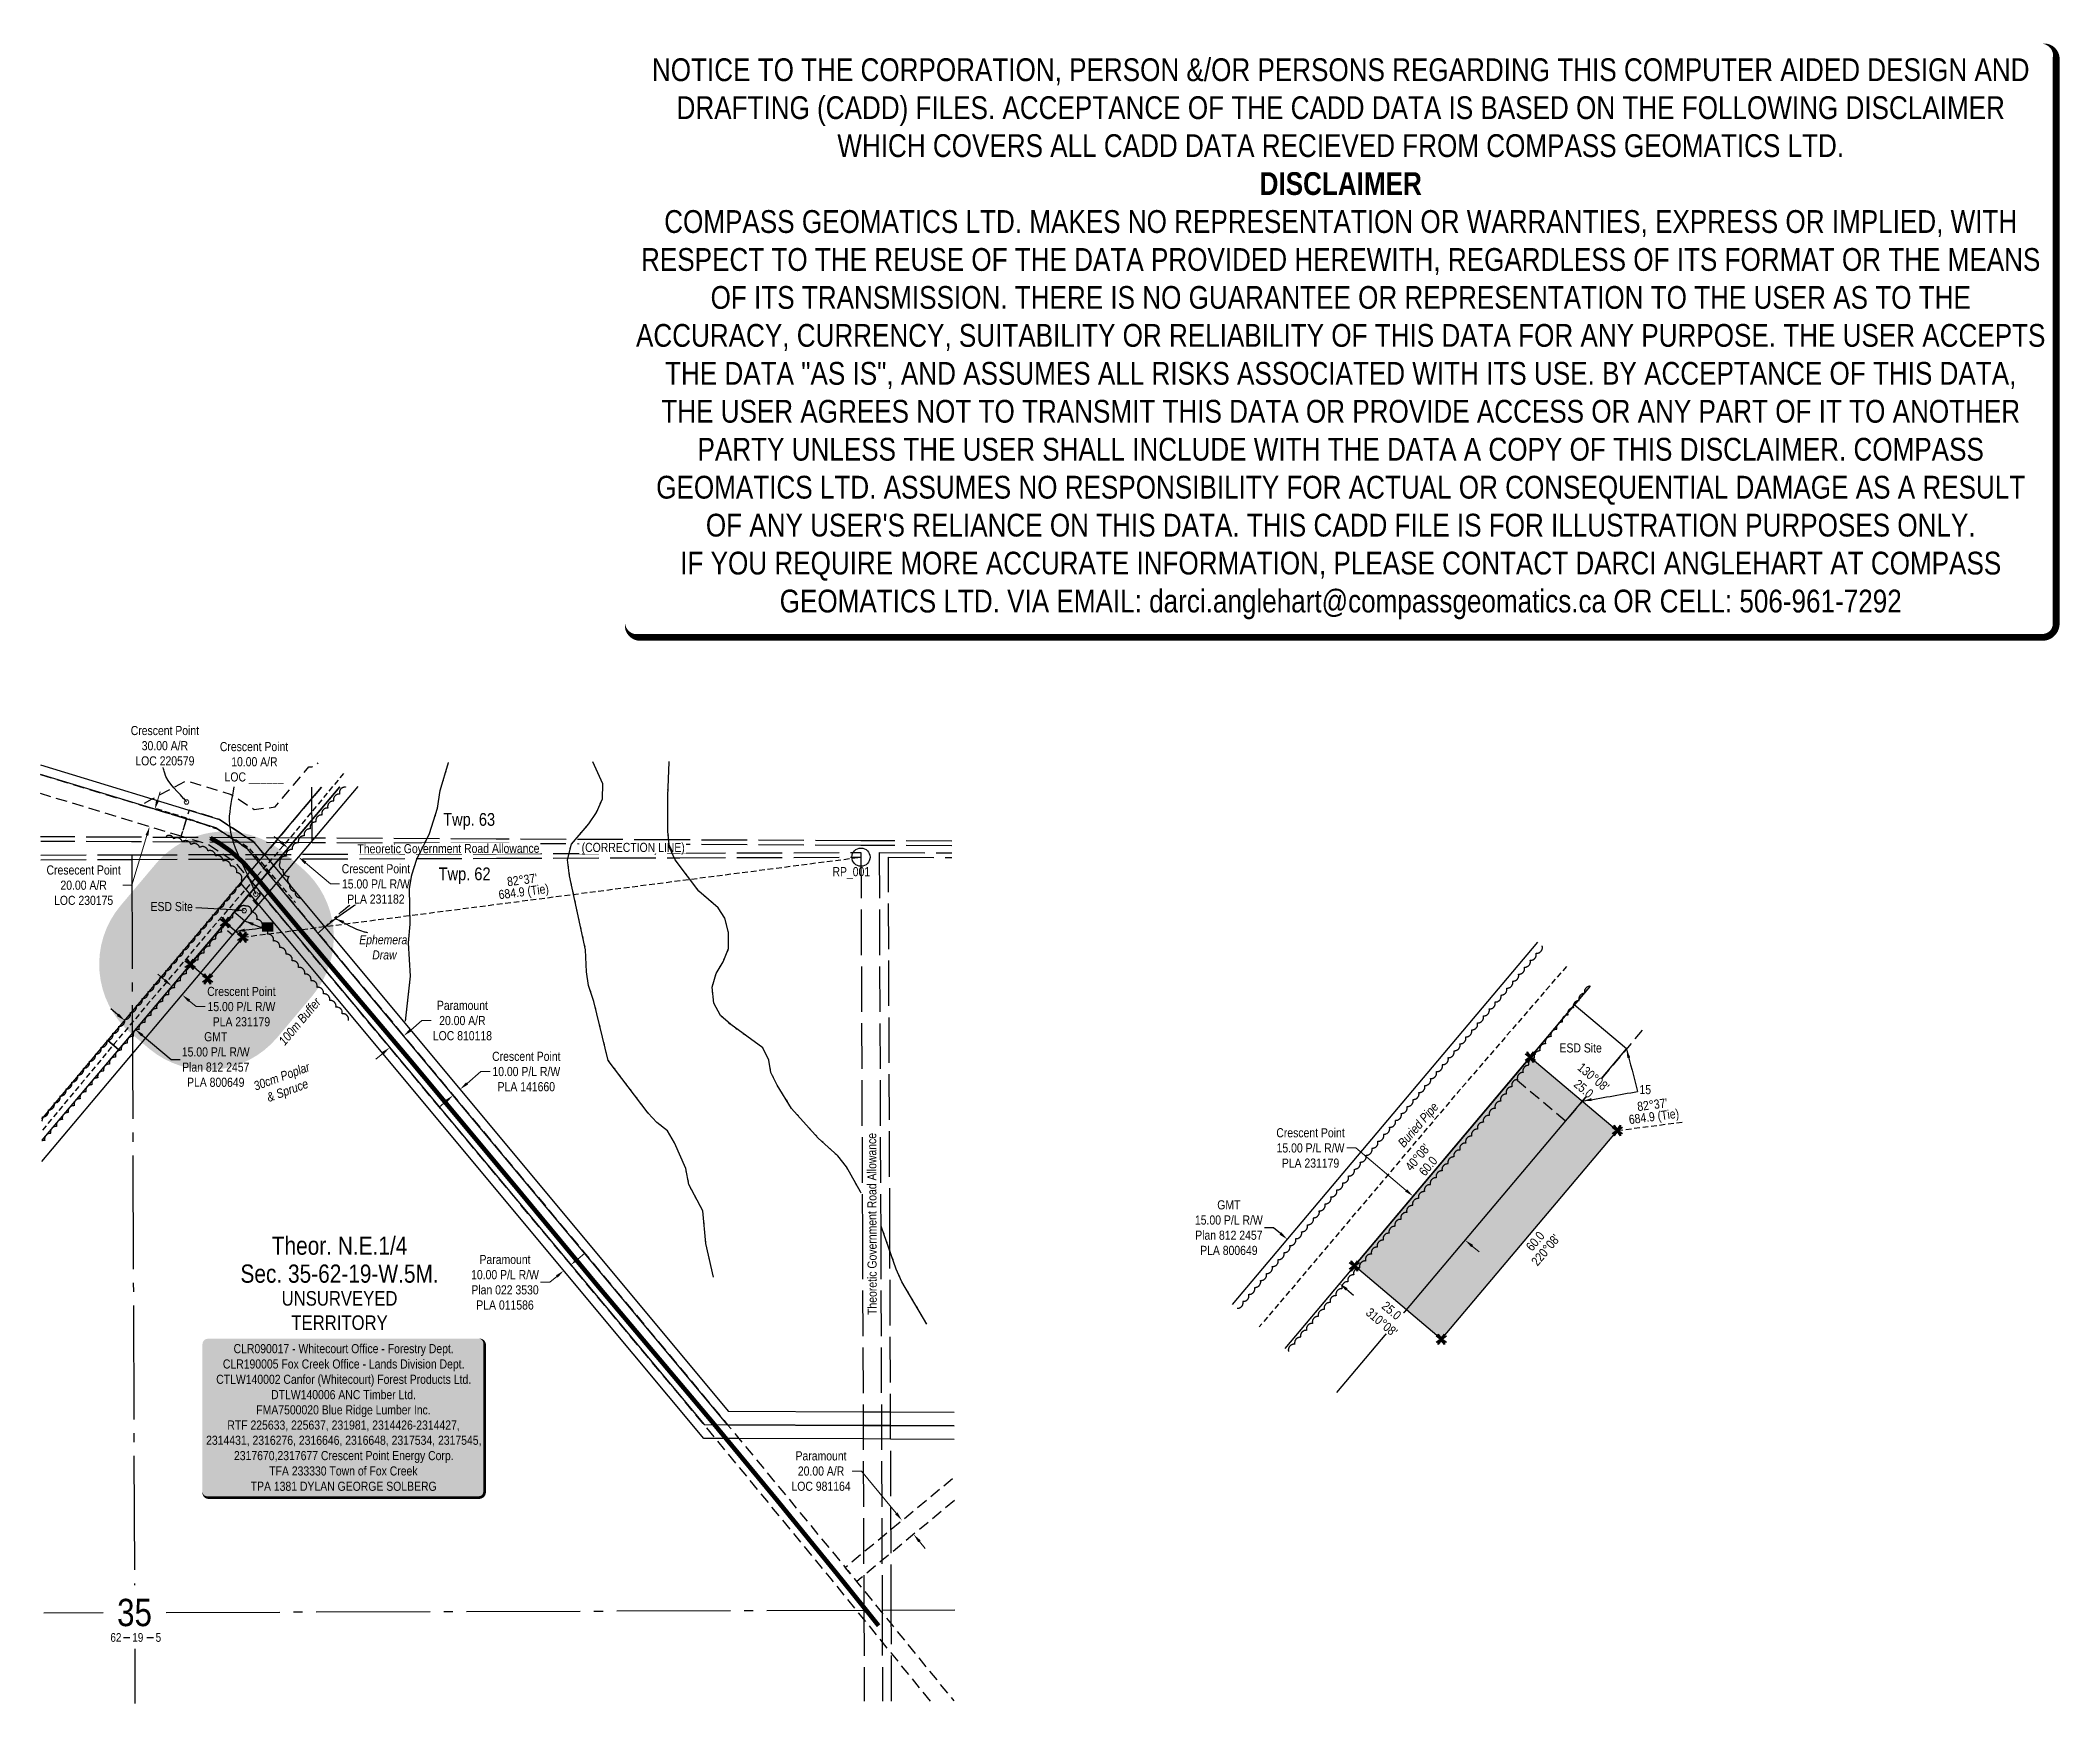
# Model space of a CAD drawing. Extents: x 516843 to 519061, y 6028713 to 6030539.
import ezdxf
from ezdxf.enums import TextEntityAlignment as Align

# ---------------------------------------------------------------- set-up
doc = ezdxf.new("R2010")
doc.units = 0
doc.header["$LTSCALE"] = 5
doc.header["$PDSIZE"] = 0.5
for name, pattern in [('0', [1, 1, 0]), ('foc-ACCESSROAD', [3.75, 2.5, -1.25]), ('foc-QUARTERLINE', [33, 25, -3, 2, -3]), ('foc-TIELINE', [1.875, 1.25, -0.625]), ('foc-TOPO-ephemeral', [6.25, 3.125, -0.625, 0.625, -0.625, 0.625, -0.625]), ('foc-UNSURVEYED', [12.5, 10, -2.5]), ('foc-WHEELTRACKS', [2, 0.4, -1.6]), ('UG_PIPE', [1.875, 1.25, -0.625])]:
    doc.linetypes.add(name, pattern=pattern)
doc.layers.get('Defpoints').update_dxf_attribs({"color": 9})
for name, color, linetype in [('10', 1, 'Continuous'), ('35', 37, 'Continuous'), ('9', 3, 'Continuous'), ('AS-PIPE-UG', 44, 'UG_PIPE'), ('AS-PIPE-UG-T', 44, 'Continuous'), ('AS-ROADS', 254, 'Continuous'), ('C-AR', 13, 'foc-ACCESSROAD'), ('C-RW', 13, 'Continuous'), ('C-SYMBOL', 7, 'Continuous'), ('C-WS', 13, 'foc-ACCESSROAD'), ('D-TXT', 6, 'Continuous'), ('F-AR', 190, 'foc-ACCESSROAD'), ('F-RW', 190, 'Continuous'), ('F-WS-S', 190, 'Continuous'), ('L-BD', 7, 'Continuous'), ('L-MON', 1, 'Continuous'), ('L-ROAD-T', 7, 'Continuous'), ('L-SECLBL', 7, 'Continuous'), ('L-SECQ', 8, 'foc-QUARTERLINE'), ('L-TIE', 7, 'foc-TIELINE'), ('L-TIE-T', 7, 'Continuous'), ('L-UNS-T', 3, 'Continuous'), ('L-USEC', 7, 'foc-UNSURVEYED'), ('P-BUFFER-H 30m', 51, 'Continuous'), ('P-BUFFER-T', 40, 'Continuous'), ('P-PROPOSED', 10, 'Continuous'), ('P-PROPOSED-H', 21, 'Continuous'), ('T-BUSH', 110, '0'), ('T-BUSH-T', 110, 'Continuous'), ('T-DRAW', 143, 'foc-TOPO-ephemeral'), ('T-WATER-P3', 160, 'foc-WHEELTRACKS'), ('WETLAND-T', 146, 'Continuous')]:
    doc.layers.add(name, color=color, linetype=linetype)
for name, color, linetype, lineweight in [('C-RW-T', 13, 'Continuous', 9), ('C-WS-T', 13, 'Continuous', 9), ('F-AR-T', 190, 'Continuous', 9), ('F-RW-T', 190, 'Continuous', 9), ('F-WS-T', 190, 'Continuous', 9), ('T-TIE-T', 201, 'Continuous', 18)]:
    doc.layers.add(name, color=color, linetype=linetype, lineweight=lineweight)
doc.layers.add('DISCLAIMER', color=7, linetype='Continuous', plot=False)
doc.layers.add('P-75m DRAINAGE AREA', color=7, linetype='Continuous', true_color=0xf1f8f1)
doc.styles.add('175L', font='ARIALN.TTF', dxfattribs={"height": 20})
doc.styles.add('80', font='ARIALN.TTF', dxfattribs={"height": 10})
doc.styles.add('80CG', font='ARIALN.TTF', dxfattribs={"height": 10})
doc.styles.add('80L', font='ARIALN.TTF', dxfattribs={"height": 10})
doc.styles.add('foc-LtypeFont', font='ARIALN.TTF', dxfattribs={"height": 7.35})
doc.styles.add('SIMPLEX', font='ARIALN.TTF')
doc.linetypes.add('foc-TOPO-flowdirection-NOLINE', pattern='A,0,[">",foc-LtypeFont,S=0.3,R=0,X=0,Y=-0.945],-20,[">",foc-LtypeFont,S=0.3,R=0,X=0,Y=-0.945],0', length=20)
doc.dimstyles.new('Compass 5 000', dxfattribs={"dimscale": 5, "dimtxt": 9, "dimasz": 2, "dimexe": 0.2, "dimexo": 0.0625, "dimgap": 0.5, "dimtad": 0, "dimtih": 1, "dimtoh": 1, "dimzin": 0, "dimdsep": 46, "dimtxsty": '80CG', "dimcen": 0.1, "dimse1": 1, "dimse2": 1, "dimclrd": 256, "dimclrt": 256, "dimaunit": 1, "dimadec": 4, "dimazin": 0, "dimtfac": 0.06, "dimtofl": 0, "dimtmove": 0, "dimatfit": 1, "dimfxl": 0.2, "dimtolj": 1, "dimtzin": 0, "dimlwd": -1, "dimarcsym": 0})

msp = doc.modelspace()

# ---------------------------------------------------------------- texts
at = {"layer": '35', "color": 3, "style": '80'}
msp.add_attdef('RP_001', (517713.029, 6029621.468), 'RP', height=10, dxfattribs=at)
at = {"layer": 'AS-PIPE-UG-T', "insert": (518333.108, 6029329.372), "char_height": 9.99473, "attachment_point": 1, "rotation": 49.174117, "style": '80L'}
msp.add_mtext_dynamic_manual_height_columns('{\\fArial Narrow|b0|i1|c0|p34;Buried Pipe}', width=60.28186, gutter_width=50, heights=[0], dxfattribs=at)
at = {"layer": 'C-RW-T', "insert": (516979.855, 6029764.683), "char_height": 9.98948, "attachment_point": 5, "style": '80CG'}
msp.add_mtext('\\A1;Crescent Point\\P30.00 A/R\\PLOC 220579', dxfattribs=at)
at = {"layer": 'C-SYMBOL', "color": 3, "style": '175L'}
for s, p in [('Theor. N.E.1/4', (517171.7, 6029199.802)), ('Sec. 35-62-19-W.5M.', (517171.7, 6029169.04))]:
    msp.add_text(s, height=20, dxfattribs=at).set_placement(p, align=Align.BOTTOM_CENTER)
at = {"layer": 'C-WS-T', "attachment_point": 1, "style": '80L'}
for s, width, insert, char_height in [('\\pi0.36205;Crescent Point\\P\\pi12.828;10.00 A/R\\P\\pi5.5135;LOC ______', 75.16821, (517039.887, 6029768.746), 9.98948), ('ESD Site', 46.0755, (516964.114, 6029593.127), 9.9947), ('ESD Site', 46.0755, (518511.56, 6029437.873), 9.9947)]:
    msp.add_mtext_dynamic_manual_height_columns(s, width=width, gutter_width=50, heights=[0], dxfattribs=dict(at, insert=insert, char_height=char_height))
at = {"layer": 'D-TXT', "insert": (517285.479, 6029690.778), "char_height": 14, "attachment_point": 1, "style": '80L'}
msp.add_mtext_dynamic_manual_height_columns('Twp. 63', width=101.39539, gutter_width=47.5, heights=[0], dxfattribs=at)
at = {"layer": 'D-TXT', "color": 3, "char_height": 14, "attachment_point": 1, "style": '80L'}
for s, insert in [('Twp. 63', (517285.479, 6029690.778)), ('Twp. 62', (517280.485, 6029631.01)), ('Twp. 62', (517280.485, 6029631.01))]:
    msp.add_mtext_dynamic_manual_height_columns(s, width=101.39539, gutter_width=47.5, heights=[0], dxfattribs=dict(at, insert=insert))
at = {"layer": 'L-BD', "style": '80L'}
for s, p in [("40°08'", (518355.796, 6029312.799)), ('60.0', (518367.258, 6029303.135)), ('60.0', (518484.854, 6029220.682)), ("220°08'", (518496.317, 6029211.019))]:
    msp.add_text(s, height=9.9947, rotation=49.8683, dxfattribs=at).set_placement(p, align=Align.MIDDLE)
at = {"layer": 'L-ROAD-T', "style": '80L'}
msp.add_text('Theoretic Government Road Allowance', height=9.99474, rotation=90.181528, dxfattribs=at).set_placement((517756.425, 6029239.586), align=Align.MIDDLE_CENTER)
at = {"layer": 'L-TIE-T', "style": '80L'}
for s, height, p in [("82°37'", 9.9947, (517372.223, 6029617.438)), ("82°37'", 9.9947, (518613.52, 6029370.548)), ('684.9 (Tie)', 9.99473, (518615.348, 6029356.424))]:
    msp.add_text(s, height=height, rotation=7.3749, dxfattribs=at).set_placement(p, align=Align.MIDDLE)
at = {"layer": 'L-UNS-T', "insert": (517171.65, 6029144.436), "char_height": 15.99159, "attachment_point": 5, "style": '80L'}
msp.add_mtext_dynamic_manual_height_columns('UNSURVEYED TERRITORY', width=126.34762, gutter_width=47.475, heights=[0], dxfattribs=at)

# ---------------------------------------------------------------- blocks, each defined once
blk = doc.blocks.new('L-SECLBL')
at = {"layer": '9', "color": 7}
for p, q in [((-5.1, -27.8), (-12.3, -27.8)), ((20.7, -27.8), (13.5, -27.8))]:
    blk.add_line(p, q, dxfattribs=at)
at = {"layer": '10', "color": 2, "style": 'SIMPLEX'}
blk.add_attdef('SEC', text='', height=30, dxfattribs=at).set_placement((0, 0), align=Align.MIDDLE)
at = {"layer": '10', "color": 5, "style": '80L'}
blk.add_attdef('TWP', text='', height=9.5, dxfattribs=at).set_placement((-14.4, -27.4), align=Align.MIDDLE_RIGHT)
blk.add_attdef('RGE', text='', height=9.5, dxfattribs=at).set_placement((3.6, -27.4), align=Align.MIDDLE_CENTER)
blk.add_attdef('MER', text='', height=9.5, dxfattribs=at).set_placement((23.2, -27.4), align=Align.MIDDLE_LEFT)
blk = doc.blocks.new('*U430')
h = blk.add_hatch(color=255)
edge = h.paths.add_edge_path()
edge.add_line((-149, -88), (149, -88))
edge.add_arc((149, -82), 6, 270, 360)
edge.add_line((155, -82), (155, 80.5))
edge.add_arc((149, 80.5), 6, 0, 90)
edge.add_line((149, 86.5), (-149, 86.5))
edge.add_arc((-149, 80.5), 6, 90, 180)
edge.add_line((-155, 80.5), (-155, -82))
edge.add_arc((-149, -82), 6, 180, 270)
at = {"color": 44, "flags": 128}
blk.add_lwpolyline([(-149, -88, 3, 3, 0), (149, -88, 3, 3, 0.414214), (155, -82, 3, 3, 0), (155, 80.5, 3, 0, 0.414214), (149, 86.5, 0, 0, 0), (-149, 86.5, 0, 0, 0.414214), (-155, 80.5, 0, 0, 0), (-155, -82, 0, 3, 0.414214)], format="xyseb", close=True, dxfattribs=at)
at = {"color": 44, "style": '80'}
blk.add_attdef('ENTER_TEXT_001', (-36, -5), '', height=10, dxfattribs=at)
blk = doc.blocks.new('*D436')
at = {"layer": 'C-RW-T', "transparency": 16777216}
for p, q in [((517311.7, 6029393.9), (517327, 6029406.9)), ((517327, 6029406.9), (517337, 6029406.9)), ((517288.8, 6029374.4), (517281.1, 6029367.9))]:
    blk.add_line(p, q, dxfattribs=at)
for points in [[(517310.6, 6029395.1), (517312.7, 6029392.6), (517304, 6029387.4)], [(517287.7, 6029375.6), (517289.8, 6029373.1), (517296.4, 6029380.8)]]:
    blk.add_solid(points, dxfattribs=at)
at = {"layer": 'Defpoints', "color": 0, "transparency": 16777216}
for p in [(517304, 6029387.4), (517565.3, 6029080.3), (517557.6, 6029073.8)]:
    blk.add_point(p, dxfattribs=at)
at = {"layer": 'C-RW-T', "transparency": 16777216, "insert": (517376.8, 6029406.9), "char_height": 10, "attachment_point": 5, "style": '80CG'}
blk.add_mtext('\\A1;Crescent Point\\P10.00 P/L R/W^JPLA 141660', dxfattribs=at)
blk = doc.blocks.new('*D438')
at = {"layer": 'C-RW-T', "transparency": 16777216}
for p, q in [((517107.5, 6029658.7), (517099.8, 6029665.2)), ((517134.2, 6029636.2), (517161.8, 6029612.9)), ((517161.8, 6029612.9), (517171.8, 6029612.9))]:
    blk.add_line(p, q, dxfattribs=at)
for points in [[(517108.6, 6029660), (517106.4, 6029657.4), (517115.1, 6029652.3)], [(517135.3, 6029637.4), (517133.2, 6029634.9), (517126.6, 6029642.6)]]:
    blk.add_solid(points, dxfattribs=at)
at = {"layer": 'Defpoints', "color": 0, "transparency": 16777216}
for p in [(517115.6, 6029652.8), (517126.6, 6029642.6), (517127, 6029643.1)]:
    blk.add_point(p, dxfattribs=at)
at = {"layer": 'C-RW-T', "transparency": 16777216, "insert": (517211.6, 6029612.9), "char_height": 10, "attachment_point": 5, "style": '80CG', "bg_fill": 3, "box_fill_scale": 1.1, "bg_fill_color": 256, "bg_fill_true_color": 13158600, "bg_fill_transparency": 0}
blk.add_mtext('\\A1;Crescent Point\\P15.00 P/L R/W\\PPLA 231182', dxfattribs=at)
blk = doc.blocks.new('*D447')
at = {"layer": 'C-WS-T', "transparency": 16777216}
for p, q in [((516971.7, 6029704.5), (516974.6, 6029714.1)), ((516960.1, 6029666.2), (516943.5, 6029611.5)), ((516943.5, 6029611.5), (516933.5, 6029611.5))]:
    blk.add_line(p, q, dxfattribs=at)
for points in [[(516970.1, 6029705), (516973.3, 6029704), (516968.8, 6029694.9)], [(516958.5, 6029666.7), (516961.7, 6029665.8), (516963, 6029675.8)]]:
    blk.add_solid(points, dxfattribs=at)
at = {"layer": 'Defpoints', "color": 0, "transparency": 16777216}
for p in [(516873.3, 6029723.9), (516867.5, 6029704.8), (516963, 6029675.8)]:
    blk.add_point(p, dxfattribs=at)
at = {"layer": 'C-WS-T', "transparency": 16777216, "insert": (516890.6, 6029611.5), "char_height": 10, "attachment_point": 5, "style": '80CG'}
blk.add_mtext('\\A1;Cresecent Point\\P20.00 A/R\\PLOC 230175', dxfattribs=at)
blk = doc.blocks.new('*D449')
at = {"layer": 'Defpoints', "color": 0, "transparency": 16777216}
for p in [(517777.2, 6028904), (517789.4, 6028914.1), (517789.9, 6028888.6)]:
    blk.add_point(p, dxfattribs=at)
at = {"layer": 'F-AR-T', "transparency": 16777216}
for p, q in [((517744.8, 6028968.2), (517734.8, 6028968.2)), ((517783.1, 6028921.9), (517744.8, 6028968.2)), ((517808.6, 6028891), (517815, 6028883.3))]:
    blk.add_line(p, q, dxfattribs=at)
for points in [[(517784.4, 6028922.9), (517781.8, 6028920.8), (517789.4, 6028914.1)], [(517809.9, 6028892.1), (517807.3, 6028890), (517802.2, 6028898.7)]]:
    blk.add_solid(points, dxfattribs=at)
at = {"layer": 'F-AR-T', "transparency": 16777216, "insert": (517700.5, 6028968.2), "char_height": 10, "attachment_point": 5, "style": '80CG', "bg_fill": 3, "box_fill_scale": 1.1, "bg_fill_color": 256, "bg_fill_true_color": 13158600, "bg_fill_transparency": 0}
blk.add_mtext('\\A1;Paramount\\P20.00 A/R\\PLOC 981164', dxfattribs=at)
blk = doc.blocks.new('*D512')
at = {"layer": 'Defpoints', "color": 0, "transparency": 16777216}
for p in [(517417.9, 6029188.3), (517534, 6029048.9), (517541.8, 6029055.3)]:
    blk.add_point(p, dxfattribs=at)
at = {"layer": 'F-RW-T', "transparency": 16777216}
for p, q in [((517433.4, 6029201.1), (517441, 6029207.5)), ((517402.5, 6029175.5), (517392.5, 6029175.5)), ((517410.2, 6029181.9), (517402.5, 6029175.5))]:
    blk.add_line(p, q, dxfattribs=at)
for points in [[(517432.3, 6029202.4), (517434.4, 6029199.9), (517425.7, 6029194.7)], [(517409.2, 6029183.1), (517411.3, 6029180.6), (517417.9, 6029188.3)]]:
    blk.add_solid(points, dxfattribs=at)
at = {"layer": 'F-RW-T', "transparency": 16777216, "insert": (517353.4, 6029175.5), "char_height": 10, "attachment_point": 5, "style": '80CG'}
blk.add_mtext('\\A1;Paramount\\P10.00 P/L R/W^JPlan 022 3530\\PPLA 011586', dxfattribs=at)
blk = doc.blocks.new('*D639')
at = {"layer": 'Defpoints', "color": 0, "transparency": 16777216}
for p in [(517121.3, 6029591), (517106, 6029578.2), (517226.7, 6029433.3)]:
    blk.add_point(p, dxfattribs=at)
at = {"layer": 'F-WS-T', "transparency": 16777216}
for p, q in [((517249.8, 6029452.5), (517262.2, 6029462.9)), ((517262.2, 6029462.9), (517272.2, 6029462.9)), ((517219.1, 6029426.9), (517211.4, 6029420.5))]:
    blk.add_line(p, q, dxfattribs=at)
for points in [[(517218, 6029428.2), (517220.1, 6029425.6), (517226.7, 6029433.3)], [(517248.7, 6029453.8), (517250.8, 6029451.2), (517242.1, 6029446.1)]]:
    blk.add_solid(points, dxfattribs=at)
at = {"layer": 'F-WS-T', "transparency": 16777216, "insert": (517306.6, 6029462.9), "char_height": 10, "attachment_point": 5, "style": '80CG', "bg_fill": 3, "box_fill_scale": 1.1, "bg_fill_color": 256, "bg_fill_true_color": 13158600, "bg_fill_transparency": 0}
blk.add_mtext('\\A1;Paramount\\P20.00 A/R\\PLOC 810118', dxfattribs=at)
blk = doc.blocks.new('*D675')
at = {"layer": 'Defpoints', "color": 0, "transparency": 16777216}
for p in [(516956.2, 6029487), (516967.6, 6029477.3), (516947.3, 6029453.2)]:
    blk.add_point(p, dxfattribs=at)
at = {"layer": 'F-WS-S', "transparency": 16777216}
for p, q in [((516928.2, 6029469.3), (516920.6, 6029475.8)), ((516955, 6029446.8), (516986.6, 6029420.1)), ((516986.6, 6029420.1), (516996.6, 6029420.1))]:
    blk.add_line(p, q, dxfattribs=at)
for points in [[(516929.3, 6029470.6), (516927.1, 6029468), (516935.8, 6029462.9)], [(516956, 6029448), (516953.9, 6029445.5), (516947.3, 6029453.2)]]:
    blk.add_solid(points, dxfattribs=at)
at = {"layer": 'F-WS-S', "transparency": 16777216, "insert": (517035.7, 6029420.1), "char_height": 10, "attachment_point": 5, "style": '80CG'}
blk.add_mtext('\\A1;GMT\\P15.00 P/L R/W\\PPlan 812 2457\\PPLA 800649', dxfattribs=at)
blk = doc.blocks.new('*D1036')
at = {"layer": 'Defpoints', "color": 0, "transparency": 16777216}
for p in [(518270, 6029174.3), (518028.9, 6029004.5), (518086.2, 6028956.2)]:
    blk.add_point(p, dxfattribs=at)
at = {"layer": 'F-WS-S', "transparency": 16777216}
for p, q in [((518197.4, 6029235.5), (518187.4, 6029235.5)), ((518205.1, 6029229), (518197.4, 6029235.5)), ((518277.7, 6029167.8), (518285.3, 6029161.4))]:
    blk.add_line(p, q, dxfattribs=at)
for points in [[(518206.2, 6029230.3), (518204, 6029227.8), (518212.7, 6029222.6)], [(518278.8, 6029169.1), (518276.6, 6029166.5), (518270, 6029174.3)]]:
    blk.add_solid(points, dxfattribs=at)
at = {"layer": 'F-WS-S', "transparency": 16777216, "insert": (518148.4, 6029235.5), "char_height": 10, "attachment_point": 5, "style": '80CG'}
blk.add_mtext('\\A1;GMT\\P15.00 P/L R/W\\PPlan 812 2457\\PPLA 800649', dxfattribs=at)
blk = doc.blocks.new('TEMP')
h = blk.add_hatch(color=255)
h.dxf.hatch_style = 1
h.paths.add_polyline_path([(0, 0.25), (-0.67, 1.15), (-0.67, 0.67), (-1.15, 0.67), (-0.25, 0), (-1.15, -0.67), (-0.67, -0.67), (-0.67, -1.15), (0, -0.25), (0.67, -1.15), (0.67, -0.67), (1.15, -0.67), (0.25, 0), (1.15, 0.67), (0.67, 0.67), (0.67, 1.15)])
h = blk.add_hatch(color=1)
h.dxf.hatch_style = 1
h.paths.add_polyline_path([(0, 0.08), (-0.57, 0.85), (-0.57, 0.57), (-0.85, 0.57), (-0.08, 0), (-0.85, -0.57), (-0.57, -0.57), (-0.57, -0.85), (0, -0.08), (0.57, -0.85), (0.57, -0.57), (0.85, -0.57), (0.08, 0), (0.85, 0.57), (0.57, 0.57), (0.57, 0.85)])
at = {"color": 1}
for p, q in [((-0.08, 0), (0.08, 0)), ((0, 0.08), (0, -0.08))]:
    blk.add_line(p, q, dxfattribs=at)
at = {"color": 255, "flags": 128}
blk.add_lwpolyline([(-0.25, 0), (-1.15, 0.67), (-0.67, 0.67), (-0.67, 1.15), (0, 0.25), (0.67, 1.15), (0.67, 0.67), (1.15, 0.67), (0.25, 0), (1.15, -0.67), (0.67, -0.67), (0.67, -1.15), (0, -0.25), (-0.67, -1.15), (-0.67, -0.67), (-1.15, -0.67)], close=True, dxfattribs=at)
at = {"color": 1, "flags": 128}
blk.add_lwpolyline([(-0.08, 0), (-0.85, 0.57), (-0.57, 0.57), (-0.57, 0.85), (0, 0.08), (0.57, 0.85), (0.57, 0.57), (0.85, 0.57), (0.08, 0), (0.85, -0.57), (0.57, -0.57), (0.57, -0.85), (0, -0.08), (-0.57, -0.85), (-0.57, -0.57), (-0.85, -0.57)], close=True, dxfattribs=at)
blk = doc.blocks.new('*D1037')
at = {"layer": 'C-RW-T', "transparency": 16777216}
for p, q in [((518287.9, 6029323), (518277.9, 6029323)), ((518343.1, 6029276.5), (518287.9, 6029323)), ((518415.7, 6029215.3), (518423.4, 6029208.8))]:
    blk.add_line(p, q, dxfattribs=at)
for points in [[(518344.2, 6029277.7), (518342, 6029275.2), (518350.8, 6029270)], [(518416.8, 6029216.5), (518414.7, 6029214), (518408.1, 6029221.7)]]:
    blk.add_solid(points, dxfattribs=at)
at = {"layer": 'Defpoints', "color": 0, "transparency": 16777216}
for p in [(518408.1, 6029221.7), (518248.2, 6029148.4), (518305.5, 6029100.1)]:
    blk.add_point(p, dxfattribs=at)
at = {"layer": 'C-RW-T', "transparency": 16777216, "insert": (518238.1, 6029323), "char_height": 10, "attachment_point": 5, "style": '80CG'}
blk.add_mtext('\\A1;Crescent Point\\P15.00 P/L R/W\\PPLA 231179', dxfattribs=at)
blk = doc.blocks.new('*D1039')
at = {"layer": 'C-RW-T', "transparency": 16777216}
for p, q in [((516979.8, 6029507.2), (516972.1, 6029513.7)), ((517006.5, 6029484.7), (517014.2, 6029478.2)), ((517014.2, 6029478.2), (517024.2, 6029478.2))]:
    blk.add_line(p, q, dxfattribs=at)
for points in [[(516980.8, 6029508.5), (516978.7, 6029506), (516987.4, 6029500.8)], [(517007.6, 6029485.9), (517005.5, 6029483.4), (516998.9, 6029491.1)]]:
    blk.add_solid(points, dxfattribs=at)
at = {"layer": 'Defpoints', "color": 0, "transparency": 16777216}
for p in [(516983.2, 6029495.8), (516994.7, 6029486.1), (516998.9, 6029491.1)]:
    blk.add_point(p, dxfattribs=at)
at = {"layer": 'C-RW-T', "transparency": 16777216, "insert": (517063.9, 6029478.2), "char_height": 10, "attachment_point": 5, "style": '80CG'}
blk.add_mtext('\\A1;Crescent Point\\P15.00 P/L R/W\\PPLA 231179', dxfattribs=at)
blk = doc.blocks.new('Disclaimer_Legal')
at = {"layer": 'DISCLAIMER', "color": 254, "flags": 128}
blk.add_lwpolyline([(-3613, -1105, 37.5, 37.5, 0), (4096, -1105, 37.5, 37.5, 0.414214), (4171, -1030, 37.5, 37.5, 0), (4171, 2079, 37.5, 0, 0.414214), (4096, 2154, 0, 0, 0), (-3613, 2154, 0, 0, 0.414214), (-3688, 2079, 0, 0, 0), (-3688, -1030, 0, 37.5, 0.414214)], format="xyseb", close=True, dxfattribs=at)
at = {"layer": 'DISCLAIMER', "color": 254, "insert": (242, 534), "char_height": 125, "width": 7717.57, "attachment_point": 5, "style": '80'}
blk.add_mtext('NOTICE TO THE CORPORATION, PERSON &/OR PERSONS REGARDING THIS COMPUTER AIDED DESIGN AND DRAFTING (CADD) FILES. ACCEPTANCE OF THE CADD DATA IS BASED ON THE FOLLOWING DISCLAIMER WHICH COVERS ALL CADD DATA RECIEVED FROM COMPASS GEOMATICS LTD.\\P{\\fArial Narrow|b1|i0|c0|p34;DISCLAIMER}\\PCOMPASS GEOMATICS LTD. MAKES NO REPRESENTATION OR WARRANTIES, EXPRESS OR IMPLIED, WITH RESPECT TO THE REUSE OF THE DATA PROVIDED HEREWITH, REGARDLESS OF ITS FORMAT OR THE MEANS OF ITS TRANSMISSION. THERE IS NO GUARANTEE OR REPRESENTATION TO THE USER AS TO THE ACCURACY, CURRENCY, SUITABILITY OR RELIABILITY OF THIS DATA FOR ANY PURPOSE. THE USER ACCEPTS THE DATA "AS IS", AND ASSUMES ALL RISKS ASSOCIATED WITH ITS USE. BY ACCEPTANCE OF THIS DATA, THE USER AGREES NOT TO TRANSMIT THIS DATA OR PROVIDE ACCESS OR ANY PART OF IT TO ANOTHER PARTY UNLESS THE USER SHALL INCLUDE WITH THE DATA A COPY OF THIS DISCLAIMER. COMPASS GEOMATICS LTD. ASSUMES NO RESPONSIBILITY FOR ACTUAL OR CONSEQUENTIAL DAMAGE AS A RESULT OF ANY USER\'S RELIANCE ON THIS DATA. THIS CADD FILE IS FOR ILLUSTRATION PURPOSES ONLY.\\PIF YOU REQUIRE MORE ACCURATE INFORMATION, PLEASE CONTACT DARCI ANGLEHART AT COMPASS GEOMATICS LTD. VIA EMAIL: darci.anglehart@compassgeomatics.ca OR CELL: 506-961-7292', dxfattribs=at)

# ---------------------------------------------------------------- dimensions: what is measured, and where the dimension line sits
at = {"layer": 'C-RW-T'}
dim = msp.add_linear_dim(base=(517304.048, 6029387.377), p1=(517557.617, 6029073.791), p2=(517565.299, 6029080.327), angle=40.392566, text='Crescent Point\\P10.00 P/L R/W^JPLA 141660', dimstyle='Compass 5 000', dxfattribs=at)
dim.commit()
dim.dimension.update_dxf_attribs({"geometry": '*D436', "text_midpoint": (517376.801, 6029406.939), "dimtype": 161})
at = {"layer": 'C-RW-T', "color": 3}
dim = msp.add_linear_dim(base=(518408.081, 6029221.707), p1=(518248.222, 6029148.381), p2=(518305.534, 6029100.065), angle=319.868295, text='Crescent Point\\P15.00 P/L R/W\\PPLA 231179', dimstyle='Compass 5 000', dxfattribs=at)
dim.commit()
dim.dimension.update_dxf_attribs({"geometry": '*D1037', "text_midpoint": (518238.111, 6029323.046), "dimtype": 161})
at = {"layer": 'C-WS-T'}
dim = msp.add_linear_dim(base=(516963.01, 6029675.807), p1=(516873.338, 6029723.911), p2=(516867.533, 6029704.783), angle=253.117591, text='Cresecent Point\\P20.00 A/R\\PLOC 230175', dimstyle='Compass 5 000', dxfattribs=at)
dim.commit()
dim.dimension.update_dxf_attribs({"geometry": '*D447', "text_midpoint": (516890.553, 6029611.521), "dimtype": 161})
at = {"layer": 'F-RW-T'}
dim = msp.add_linear_dim(base=(517417.901, 6029188.268), p1=(517541.798, 6029055.33), p2=(517534.022, 6029048.853), angle=219.791544, text='Paramount\\P10.00 P/L R/W^JPlan 022 3530\\PPLA 011586', dimstyle='Compass 5 000', dxfattribs=at)
dim.commit()
dim.dimension.update_dxf_attribs({"geometry": '*D512', "text_midpoint": (517353.447, 6029175.468), "dimtype": 161})
at = {"layer": 'F-WS-S'}
for base, p1, p2, picture, middle in [((516947.308, 6029453.2), (516956.172, 6029486.974), (516967.634, 6029477.311), '*D675', (517035.716, 6029420.051)), ((518270.046, 6029174.267), (518028.901, 6029004.52), (518086.213, 6028956.205), '*D1036', (518148.356, 6029235.474))]:
    dim = msp.add_linear_dim(base=base, p1=p1, p2=p2, angle=319.868191, text='GMT\\P15.00 P/L R/W\\PPlan 812 2457\\PPLA 800649', dimstyle='Compass 5 000', dxfattribs=at)
    dim.commit()
    dim.dimension.update_dxf_attribs({"geometry": picture, "text_midpoint": middle, "dimtype": 161})

# ---------------------------------------------------------------- hatches: boundary and pattern name
at = {"layer": 'P-PROPOSED-H'}
h = msp.add_hatch(color=256, dxfattribs=at)
h.dxf.hatch_style = 1
h.paths.add_polyline_path([(517065.395, 6029554.509), (517026.743, 6029508.66), (517007.639, 6029524.765), (517046.291, 6029570.615)])

# ---------------------------------------------------------------- linework, layer by layer
at = {"color": 6}
msp.add_line((516917.303, 6029440.868), (516917.311, 6029440.862), dxfattribs=at)
at = {"layer": '35', "color": 3}
msp.add_circle((517744.3, 6029642.381), 10, dxfattribs=at)
at = {"layer": 'AS-PIPE-UG', "flags": 128}
for points in [[(517176.043, 6029734.182), (517118.437, 6029664.865), (517030.373, 6029562.935), (516960.857, 6029480.755), (516924.202, 6029437.395), (516888.523, 6029394.405), (516844.654, 6029341.837)], [(516970.388, 6029695.683), (517004.478, 6029685.144), (517038.25, 6029673.031), (517071.483, 6029653.156), (517123.276, 6029592.396)], [(518519.185, 6029522.383), (518399.906, 6029384.324), (518181.797, 6029126.48)]]:
    msp.add_lwpolyline(points, dxfattribs=at)
at = {"layer": 'AS-ROADS', "const_width": 4.997, "flags": 128}
msp.add_lwpolyline([(517029.76, 6029663.46), (517039.684, 6029657.697), (517051.9, 6029649.085), (517066.323, 6029636.164), (517083.734, 6029616.163), (517130.586, 6029559.965), (517174.544, 6029507.674), (517250.839, 6029417.371), (517365.486, 6029279.909), (517456.47, 6029170.121), (517579.757, 6029023.713), (517651.289, 6028937.297), (517718.624, 6028854.615), (517763.725, 6028798.448)], dxfattribs=at)
at = {"layer": 'C-AR', "flags": 128}
for points in [[(517151.981, 6029719.26), (517141.365, 6029706.663), (517104.982, 6029663.432), (517089.397, 6029644.954), (517076.592, 6029659.768), (517070.743, 6029663.596), (517039.862, 6029683.823), (517006.518, 6029693.941), (517003.617, 6029684.375), (516953.474, 6029699.59), (516965.951, 6029706.254), (517003.337, 6029726.236), (517052.736, 6029711.251), (517077.92, 6029694.811), (517100.939, 6029697.465), (517137.98, 6029741.421), (517141.231, 6029741.699), (517145.021, 6029742.023), (517148.268, 6029745.876)], [(516843.139, 6029733.076), (516953.474, 6029699.59), (517003.666, 6029684.36), (516997.808, 6029665.246), (516843.22, 6029712.162)], [(516843.139, 6029733.076), (516953.474, 6029699.59), (517003.666, 6029684.36), (516997.808, 6029665.246), (516843.22, 6029712.162)]]:
    msp.add_lwpolyline(points, dxfattribs=at)
msp.add_lwpolyline([(517078.3, 6029593.067), (517084.811, 6029600.845), (517078.31, 6029608.649), (517071.798, 6029600.871)], close=True, dxfattribs=at)
msp.add_lwpolyline([(517078.3, 6029593.067), (517084.811, 6029600.845), (517078.31, 6029608.649), (517071.798, 6029600.871)], close=True, dxfattribs=at)
at = {"layer": 'C-RW'}
for points in [[(516843.098, 6029743.544), (517039.862, 6029683.823), (517070.743, 6029663.596), (517076.592, 6029659.768), (517089.411, 6029644.95), (517091.453, 6029642.548), (517093.293, 6029640.338), (517099.176, 6029633.277), (517598.438, 6029034.033), (517746.663, 6029033.453), (517776.822, 6029033.334), (517846.602, 6029033.061)], [(517846.661, 6029018.053), (517776.881, 6029018.33), (517746.722, 6029018.449), (517597.917, 6029019.032), (517092.633, 6029625.506), (517083.95, 6029635.926), (517082.823, 6029637.154), (517080.204, 6029640.296), (517070.261, 6029651.893), (517052.363, 6029663.683), (517035.776, 6029674.617), (517003.765, 6029684.331), (516843.139, 6029733.078)]]:
    msp.add_lwpolyline(points, dxfattribs=at)
at = {"layer": 'C-RW', "flags": 128}
for points in [[(517191.725, 6029719.869), (517067.417, 6029572.414), (517055.954, 6029582.077), (517171.86, 6029719.565)], [(516844.784, 6029308.308), (516940.229, 6029421.544), (517067.417, 6029572.414), (517055.954, 6029582.077), (516928.766, 6029431.206), (516844.694, 6029331.464)], [(518267.157, 6029054.542), (518585.125, 6029431.718), (518527.813, 6029480.034), (518209.837, 6029102.849)]]:
    msp.add_lwpolyline(points, dxfattribs=at)
at = {"layer": 'C-WS', "flags": 128}
msp.add_lwpolyline([(517081.544, 6029589.172), (517054.054, 6029556.563), (517042.632, 6029566.193), (517071.798, 6029600.871)], close=True, dxfattribs=at)
msp.add_lwpolyline([(518602.422, 6029452.235), (518518.312, 6029352.465), (518461.2, 6029400.612), (518545.187, 6029500.47)], dxfattribs=at)
at = {"layer": 'F-AR', "flags": 128}
for points in [[(517820.561, 6028715.759), (517777.851, 6028768.295), (517747.548, 6028805.571), (517739.515, 6028815.452), (517711.55, 6028849.85), (517584.617, 6029004.093), (517572.112, 6029019.29), (517462.946, 6029150.032), (517079.542, 6029609.972), (517069.792, 6029621.668), (517057.6, 6029636.142), (517051.524, 6029640.205), (517027.603, 6029656.207), (517002.154, 6029663.924), (516997.808, 6029665.246), (517003.666, 6029684.36), (517035.776, 6029674.617), (517052.363, 6029663.683), (517070.261, 6029651.893), (517080.204, 6029640.296), (517082.834, 6029637.181), (517083.95, 6029635.926), (517092.632, 6029625.505), (517597.917, 6029019.032), (517610.321, 6029003.993), (517727.03, 6028862.498), (517729.877, 6028858.99), (517742.501, 6028843.468), (517747.424, 6028837.411), (517765.192, 6028815.555), (517777.728, 6028800.137), (517846.258, 6028715.84)], [(517846.984, 6028935.789), (517774.602, 6028875.896), (517744.539, 6028851.022), (517739.655, 6028846.98), (517727.03, 6028862.498), (517744.439, 6028876.904), (517774.501, 6028901.778), (517846.882, 6028961.67)]]:
    msp.add_lwpolyline(points, dxfattribs=at)
at = {"layer": 'F-RW'}
for points in [[(517171.86, 6029719.565), (516928.765, 6029431.205), (516917.303, 6029440.868), (517151.994, 6029719.26)], [(517846.72, 6029003.067), (517776.939, 6029003.34), (517746.78, 6029003.458), (517610.321, 6029003.993), (517609.924, 6029003.994), (517584.617, 6029004.093), (517584.244, 6029004.094), (517571.741, 6029004.144), (517455.272, 6029143.628), (517073.011, 6029602.221), (517063.261, 6029613.916), (517069.792, 6029621.668), (517079.542, 6029609.972), (517462.946, 6029150.032), (517572.116, 6029019.284), (517597.917, 6029019.032), (517746.722, 6029018.449), (517776.881, 6029018.33), (517846.661, 6029018.053)], [(518152.517, 6029151.155), (518487.782, 6029548.849)], [(518545.102, 6029500.542), (518209.837, 6029102.849)], [(516844.604, 6029354.619), (516917.303, 6029440.868), (516928.765, 6029431.205), (516844.694, 6029331.464)]]:
    msp.add_lwpolyline(points, dxfattribs=at)
at = {"layer": 'L-SECQ', "flags": 128}
for points in [[(517141.55, 6029658.228), (517141.318, 6029719.096)], [(516943.428, 6029644.897), (516946.396, 6028842.943)], [(516846.704, 6028812.645), (516911.869, 6028812.85)], [(516981.114, 6028813.067), (517747.509, 6028815.478)], [(517750.009, 6028815.485), (517750.044, 6028815.486)], [(517767.615, 6028815.541), (517847.456, 6028815.792)], [(516946.655, 6028772.98), (516946.878, 6028712.897)]]:
    msp.add_lwpolyline(points, dxfattribs=at)
at = {"layer": 'L-TIE', "flags": 128}
msp.add_lwpolyline([(518575.018, 6029342.196), (518647.918, 6029351.631)], dxfattribs=at)
at = {"layer": 'L-USEC'}
for p, q in [((516943.356, 6029664.218), (516843.403, 6029664.703)), ((516943.356, 6029664.218), (516843.403, 6029664.703)), ((516943.332, 6029659.191), (516843.423, 6029659.675)), ((516943.332, 6029659.191), (516843.423, 6029659.675)), ((517141.55, 6029658.231), (516943.332, 6029659.191)), ((517141.531, 6029663.258), (516943.356, 6029664.218)), ((517343.769, 6029657.248), (517141.507, 6029658.228)), ((517343.793, 6029662.278), (517141.531, 6029663.258)), ((517545.37, 6029656.271), (517343.769, 6029657.248)), ((517545.394, 6029661.301), (517343.793, 6029662.278)), ((517744.206, 6029655.307), (517545.37, 6029656.271)), ((517744.23, 6029660.337), (517545.394, 6029661.301)), ((517774.366, 6029655.161), (517744.206, 6029655.307)), ((517774.39, 6029660.191), (517744.23, 6029660.337)), ((517844.156, 6029654.823), (517774.366, 6029655.161)), ((517844.136, 6029659.853), (517774.39, 6029660.191)), ((516843.481, 6029644.581), (516943.431, 6029644.895)), ((516843.481, 6029644.581), (516943.431, 6029644.895)), ((516843.501, 6029639.554), (516943.447, 6029639.868)), ((516843.501, 6029639.554), (516943.447, 6029639.868)), ((516943.428, 6029644.897), (517343.858, 6029646.155)), ((516943.447, 6029639.867), (517343.873, 6029641.125)), ((517343.858, 6029646.155), (517545.455, 6029646.787)), ((517343.873, 6029641.125), (517545.471, 6029641.757)), ((517545.455, 6029646.787), (517744.28, 6029647.411)), ((517545.471, 6029641.757), (517744.3, 6029642.381)), ((517744.28, 6029647.411), (517745.905, 6029228.93)), ((517764.387, 6029647.322), (517844.187, 6029646.962)), ((517764.387, 6029647.322), (517766.011, 6029229.008)), ((517776.064, 6029228.93), (517774.459, 6029642.246)), ((517774.459, 6029642.246), (517844.207, 6029641.932)), ((517745.905, 6029228.93), (517747.509, 6028815.478)), ((517766.011, 6029229.008), (517767.615, 6028815.556)), ((517777.668, 6028815.61), (517776.064, 6029228.93)), ((517747.509, 6028815.478), (517747.897, 6028715.531)), ((517767.615, 6028815.556), (517768.004, 6028715.609)), ((517778.056, 6028715.626), (517777.668, 6028815.61))]:
    msp.add_line(p, q, dxfattribs=at)
at = {"layer": 'P-PROPOSED', "flags": 128}
for points in [[(517065.395, 6029554.509), (517026.743, 6029508.66), (517007.639, 6029524.765), (517046.291, 6029570.615)], [(518575.018, 6029342.196), (518381.756, 6029112.947), (518286.235, 6029193.473), (518479.498, 6029422.722)]]:
    msp.add_lwpolyline(points, close=True, dxfattribs=at)
at = {"layer": 'T-BUSH', "flags": 128}
for points in [[(517178.002, 6029719.659, 0.01988346), (517178.107, 6029719.186, 0.52056705), (517171.662, 6029711.546, 0.52056705), (517165.217, 6029703.907, 0.52056705), (517158.773, 6029696.268, 0.52056705), (517152.328, 6029688.629, 0.52056705), (517145.883, 6029680.989, 0.52056705), (517139.438, 6029673.35, 0.52056705), (517132.993, 6029665.711, 0.52056705), (517126.548, 6029658.072, 0.52056705), (517119.754, 6029650.742, 0.52056705), (517112.947, 6029643.423, 0.52056705), (517106.141, 6029636.104, 0.52056705), (517109.686, 6029628.673, 0.52056705), (517116.333, 6029621.208, 0.52056705), (517117.074, 6029612.839, 0.52056705), (517123.103, 6029604.868, 0.52056705), (517128.49, 6029597.745)], [(516844.613, 6029352.311, 0.2135753), (516845.413, 6029357.231, 0.52056705), (516851.853, 6029364.875, 0.52056705), (516858.293, 6029372.518, 0.52056705), (516864.733, 6029380.161, 0.52056705), (516871.172, 6029387.805, 0.52056705), (516877.612, 6029395.448, 0.52056705), (516884.052, 6029403.092, 0.52056705), (516890.492, 6029410.735, 0.52056705), (516896.932, 6029418.378, 0.52056705), (516903.372, 6029426.022, 0.52056705), (516909.812, 6029433.665, 0.52056705), (516916.252, 6029441.309, 0.52056705), (516922.692, 6029448.952, 0.52056705), (516929.132, 6029456.595, 0.52056705), (516935.572, 6029464.239, 0.52056705), (516942.012, 6029471.882, 0.52056705), (516948.452, 6029479.526, 0.52056705), (516954.892, 6029487.169, 0.52056705), (516961.332, 6029494.812, 0.52056705), (516967.772, 6029502.456, 0.52056705), (516974.212, 6029510.099, 0.52056705), (516980.652, 6029517.743, 0.52056705), (516987.092, 6029525.386, 0.52056705), (516993.532, 6029533.029, 0.52056705), (516999.972, 6029540.673, 0.52056705), (517006.412, 6029548.316, 0.52056705), (517012.852, 6029555.96, 0.52056705), (517019.291, 6029563.603, 0.52056705), (517025.731, 6029571.247, 0.52056705), (517032.171, 6029578.89, 0.52056705), (517038.611, 6029586.533, 0.52056705), (517045.051, 6029594.177, 0.52056705), (517051.491, 6029601.82, 0.52056705), (517057.931, 6029609.464, 0.52056705), (517064.004, 6029617.399, 0.52056705), (517058.788, 6029625.268, 0.52056705), (517052.127, 6029632.601, 0.52056705), (517043.8, 6029638.129, 0.52056705), (517035.473, 6029643.656, 0.52056705), (517027.146, 6029649.184, 0.52056705), (517017.985, 6029653, 0.52056705), (517008.499, 6029656.147, 0.52056705), (516999.012, 6029659.294, 0.52056705), (516989.526, 6029662.441, 0.52056705), (516981.207, 6029665.201)], [(517181.434, 6029463.064, 0.52056705), (517174.571, 6029470.33, 0.52056705), (517167.708, 6029477.596, 0.52056705), (517160.845, 6029484.861, 0.52056705), (517153.982, 6029492.127, 0.52056705), (517147.119, 6029499.393, 0.52056705), (517140.256, 6029506.659, 0.52056705), (517133.394, 6029513.925, 0.52056705), (517126.531, 6029521.191, 0.52056705), (517119.668, 6029528.457, 0.52056705), (517112.805, 6029535.723, 0.52056705), (517105.942, 6029542.989, 0.52056705), (517099.079, 6029550.255, 0.52056705), (517092.458, 6029557.722, 0.52056705), (517086.608, 6029565.826, 0.52056705), (517080.759, 6029573.93, 0.52056705), (517074.909, 6029582.034, 0.52056705), (517068.582, 6029588.651, 0.52056705), (517060.458, 6029583.561, 0.52056705), (517054.316, 6029575.676, 0.52056705), (517048.174, 6029567.791, 0.52056705), (517042.033, 6029559.906, 0.52056705), (517035.656, 6029552.213, 0.52056705), (517029.182, 6029544.598, 0.52056705), (517022.709, 6029536.983, 0.52056705), (517016.235, 6029529.368, 0.52056705), (517009.762, 6029521.753, 0.52056705), (517003.288, 6029514.138, 0.52056705), (516996.815, 6029506.522, 0.52056705), (516990.342, 6029498.907, 0.52056705), (516983.868, 6029491.292, 0.52056705), (516977.395, 6029483.677, 0.52056705), (516970.921, 6029476.062, 0.52056705), (516964.448, 6029468.447, 0.52056705), (516957.974, 6029460.832, 0.52056705), (516951.501, 6029453.217, 0.52056705), (516945.027, 6029445.602, 0.52056705), (516938.554, 6029437.987, 0.52056705), (516932.081, 6029430.372, 0.52056705), (516925.607, 6029422.757, 0.52056705), (516919.134, 6029415.142, 0.52056705), (516912.66, 6029407.527, 0.52056705), (516906.187, 6029399.911, 0.52056705), (516899.713, 6029392.296, 0.52056705), (516893.24, 6029384.681, 0.52056705), (516886.767, 6029377.066, 0.52056705), (516880.293, 6029369.451, 0.52056705), (516873.82, 6029361.836, 0.52056705), (516867.346, 6029354.221, 0.52056705), (516860.873, 6029346.606, 0.52056705), (516854.402, 6029338.989, 0.52056705), (516847.934, 6029331.369, 0.13738495), (516844.697, 6029330.779, 0.13738495)], [(518157.426, 6029147.018, 0.52056705), (518163.866, 6029154.662, 0.52056705), (518170.306, 6029162.305, 0.52056705), (518176.746, 6029169.949, 0.52056705), (518183.186, 6029177.592, 0.52056705), (518189.626, 6029185.235, 0.52056705), (518196.065, 6029192.879, 0.52056705), (518202.505, 6029200.522, 0.52056705), (518208.945, 6029208.166, 0.52056705), (518215.385, 6029215.809, 0.52056705), (518221.825, 6029223.452, 0.52056705), (518228.265, 6029231.096, 0.52056705), (518234.705, 6029238.739, 0.52056705), (518241.145, 6029246.383, 0.52056705), (518247.585, 6029254.026, 0.52056705), (518254.025, 6029261.669, 0.52056705), (518260.465, 6029269.313, 0.52056705), (518266.905, 6029276.956, 0.52056705), (518273.345, 6029284.6, 0.52056705), (518279.785, 6029292.243, 0.52056705), (518286.225, 6029299.886, 0.52056705), (518292.665, 6029307.53, 0.52056705), (518299.105, 6029315.173, 0.52056705), (518305.545, 6029322.817, 0.52056705), (518311.985, 6029330.46, 0.52056705), (518318.425, 6029338.103, 0.52056705), (518324.865, 6029345.747, 0.52056705), (518331.305, 6029353.39, 0.52056705), (518337.744, 6029361.034, 0.52056705), (518344.184, 6029368.677, 0.52056705), (518350.624, 6029376.321, 0.52056705), (518357.064, 6029383.964, 0.52056705), (518363.504, 6029391.607, 0.52056705), (518369.944, 6029399.251, 0.52056705), (518376.384, 6029406.894, 0.52056705), (518382.824, 6029414.538, 0.52056705), (518389.264, 6029422.181, 0.52056705), (518395.704, 6029429.824, 0.52056705), (518402.144, 6029437.468, 0.52056705), (518408.584, 6029445.111, 0.52056705), (518415.024, 6029452.755, 0.52056705), (518421.464, 6029460.398, 0.52056705), (518427.904, 6029468.041, 0.52056705), (518434.344, 6029475.685, 0.52056705), (518440.784, 6029483.328, 0.52056705), (518447.224, 6029490.972, 0.52056705), (518453.664, 6029498.615, 0.52056705), (518460.104, 6029506.258, 0.52056705), (518466.544, 6029513.902, 0.52056705), (518472.984, 6029521.545, 0.52056705), (518479.423, 6029529.189, 0.52056705), (518485.863, 6029536.832, 0.52056705), (518492.58, 6029544.804, 0.52056705)], [(518545.305, 6029500.522, 0.52056705), (518539.163, 6029492.637, 0.52056705), (518533.021, 6029484.752, 0.52056705), (518526.88, 6029476.867, 0.52056705), (518520.738, 6029468.982, 0.52056705), (518514.596, 6029461.097, 0.52056705), (518508.454, 6029453.212, 0.52056705), (518502.313, 6029445.327, 0.52056705), (518496.171, 6029437.442, 0.52056705), (518490.029, 6029429.556, 0.52056705), (518483.887, 6029421.671, 0.52056705), (518477.746, 6029413.786, 0.52056705), (518471.604, 6029405.901, 0.52056705), (518465.462, 6029398.016, 0.52056705), (518459.32, 6029390.131, 0.52056705), (518453.179, 6029382.246, 0.52056705), (518447.037, 6029374.361, 0.52056705), (518440.895, 6029366.476, 0.52056705), (518434.472, 6029358.821, 0.52056705), (518427.998, 6029351.205, 0.52056705), (518421.525, 6029343.59, 0.52056705), (518415.051, 6029335.975, 0.52056705), (518408.578, 6029328.36, 0.52056705), (518402.105, 6029320.745, 0.52056705), (518395.631, 6029313.13, 0.52056705), (518389.158, 6029305.515, 0.52056705), (518382.684, 6029297.9, 0.52056705), (518376.211, 6029290.285, 0.52056705), (518369.737, 6029282.67, 0.52056705), (518363.264, 6029275.055, 0.52056705), (518356.79, 6029267.44, 0.52056705), (518350.317, 6029259.825, 0.52056705), (518343.844, 6029252.21, 0.52056705), (518337.37, 6029244.594, 0.52056705), (518330.897, 6029236.979, 0.52056705), (518324.423, 6029229.364, 0.52056705), (518317.95, 6029221.749, 0.52056705), (518311.476, 6029214.134, 0.52056705), (518305.003, 6029206.519, 0.52056705), (518298.53, 6029198.904, 0.52056705), (518292.056, 6029191.289, 0.52056705), (518285.583, 6029183.674, 0.52056705), (518279.109, 6029176.059, 0.52056705), (518272.636, 6029168.444, 0.52056705), (518266.162, 6029160.829, 0.52056705), (518259.689, 6029153.214, 0.52056705), (518253.215, 6029145.599, 0.52056705), (518246.742, 6029137.984, 0.52056705), (518240.269, 6029130.368, 0.52056705), (518233.795, 6029122.753, 0.52056705), (518227.322, 6029115.138, 0.52056705), (518220.848, 6029107.523, 0.52056705), (518213.929, 6029099.384, 0.52056705)]]:
    msp.add_lwpolyline(points, format="xyb", dxfattribs=at)
at = {"layer": 'T-DRAW', "linetype": 'foc-TOPO-flowdirection-NOLINE', "flags": 128}
msp.add_lwpolyline([(517147.719, 6029558.654), (517155.124, 6029565.429), (517168.569, 6029576.252), (517245.488, 6029629.993)], dxfattribs=at)
at = {"layer": 'T-DRAW', "flags": 128}
msp.add_lwpolyline([(517147.719, 6029558.654), (517155.124, 6029565.429, -0.07279699), (517245.488, 6029629.993)], format="xyb", dxfattribs=at)
at = {"layer": 'T-WATER-P3', "flags": 128}
for points in [[(517244.224, 6029462.326), (517249.666, 6029511.717), (517247.406, 6029548.151), (517249.132, 6029568.592), (517248.54, 6029608.104), (517251.135, 6029622.877), (517256.543, 6029640.149), (517270.503, 6029668.236), (517279.376, 6029696.082), (517282.224, 6029715.391), (517291.511, 6029746.127), (517291.513, 6029746.376)], [(517582.542, 6029181), (517574.035, 6029218.079), (517570.702, 6029253.903), (517555.462, 6029282.747), (517551.927, 6029300.558), (517539.513, 6029328.525), (517531.937, 6029341.824), (517520.312, 6029350.852), (517510.684, 6029361.313), (517466.772, 6029419.24), (517451.02, 6029483.96), (517445.192, 6029501.55), (517442.805, 6029516.357), (517441.977, 6029540.515), (517424.339, 6029621.82), (517422.081, 6029639.258), (517426.244, 6029656.639), (517445.587, 6029678.965), (517453.874, 6029691.469), (517460.544, 6029706.322), (517460.81, 6029722.864), (517460.293, 6029723.988)], [(517816.787, 6029129.468), (517789.412, 6029175.938), (517782.991, 6029190.075), (517767.019, 6029236.212), (517766.778, 6029236.706)]]:
    msp.add_lwpolyline(points, dxfattribs=at)
at = {"layer": 'T-WATER-P3', "linetype": 'foc-TOPO-flowdirection-NOLINE', "flags": 128}
msp.add_lwpolyline([(517816.787, 6029129.468), (517789.412, 6029175.938), (517782.991, 6029190.075), (517767.019, 6029236.212), (517766.778, 6029236.706)], dxfattribs=at)

# ---------------------------------------------------------------- block references
at = {"layer": 'DISCLAIMER', "color": 3, "xscale": 0.2, "yscale": 0.2, "zscale": 0.2}
msp.add_blockref('Disclaimer_Legal', (518222.858, 6030104.716), dxfattribs=at)
at = {"layer": 'L-MON', "color": 3}
for p, xscale, yscale, zscale in [((517046.291, 6029570.615), 4.99736615, 4.99736615, 4.99736615), ((517065.395, 6029554.509), 4.99736615, 4.99736615, 4.99736615), ((517007.639, 6029524.765), 4.99736615, 4.99736615, 4.99736615), ((517026.743, 6029508.66), 4.99736615, 4.99736615, 4.99736615), ((518479.498, 6029422.722), 4.99736615, 4.99736615, 4.99736615), ((518575.018, 6029342.196), 4.99736615000001, 4.99736615000001, 4.99736615000001), ((518286.235, 6029193.473), 4.99736615, 4.99736615, 4.99736615), ((518381.756, 6029112.947), 4.99736615000001, 4.99736615000001, 4.99736615000001)]:
    msp.add_blockref('TEMP', p, dxfattribs=dict(at, xscale=xscale, yscale=yscale, zscale=zscale))
at = {"layer": 'L-SECLBL'}
msp.add_blockref('L-SECLBL', (516946.507, 6028812.959), dxfattribs=at).add_auto_attribs({'SEC': '35', 'TWP': '62', 'RGE': '19', 'MER': '5'})
at = {"layer": 'P-75m DRAINAGE AREA'}
ref = msp.add_blockref('*U430', (517176.007, 6029027.129), dxfattribs=dict(at, xscale=0.9994744700000372, yscale=0.9994744700000372, zscale=0.9994744700000372))
ref.add_attrib('ENTER_TEXT_001', 'CLR090017 - Whitecourt Office - Forestry Dept.', (517055.313, 6029097.682), dxfattribs={"layer": '0', "color": 44, "height": 9.99474, "style": '80'})
ref.add_attrib('ENTER_TEXT_002', 'CLR190005 Fox Creek Office - Lands Division Dept.', (517043.532, 6029080.847), dxfattribs={"layer": '0', "color": 44, "height": 9.99474, "style": '80'})
ref.add_attrib('ENTER_TEXT_003', 'CTLW140002 Canfor (Whitecourt) Forest Products Ltd.', (517036.22, 6029064.011), dxfattribs={"layer": '0', "color": 44, "height": 9.99474, "style": '80'})
ref.add_attrib('ENTER_TEXT_004', 'DTLW140006 ANC Timber Ltd.', (517096.529, 6029047.176), dxfattribs={"layer": '0', "color": 44, "height": 9.99474, "style": '80'})
ref.add_attrib('ENTER_TEXT_005', 'FMA7500020 Blue Ridge Lumber Inc.', (517080.225, 6029030.477), dxfattribs={"layer": '0', "color": 44, "height": 9.99474, "style": '80'})
ref.add_attrib('ENTER_TEXT_006', 'RTF 225633, 225637, 231981, 2314426-2314427,', (517048.417, 6029013.779), dxfattribs={"layer": '0', "color": 44, "height": 9.99474, "style": '80'})
ref.add_attrib('ENTER_TEXT_007', '2314431, 2316276, 2316646, 2316648, 2317534, 2317545,', (517025.114, 6028997.08), dxfattribs={"layer": '0', "color": 44, "height": 9.99474, "style": '80'})
ref.add_attrib('ENTER_TEXT_008', '2317670,2317677 Crescent Point Energy Corp.', (517055.712, 6028980.245), dxfattribs={"layer": '0', "color": 44, "height": 9.99474, "style": '80'})
ref.add_attrib('ENTER_TEXT_009', 'TFA 233330 Town of Fox Creek', (517094.423, 6028963.409), dxfattribs={"layer": '0', "color": 44, "height": 9.99474, "style": '80'})
ref.add_attrib('ENTER_TEXT_010', 'TPA 1381 DYLAN GEORGE SOLBERG', (517074.079, 6028946.574), dxfattribs={"layer": '0', "color": 44, "height": 9.99474, "style": '80'})

msp.set_redraw_order([(e.dxf.handle, doc.entitydb.next_handle()) for e in msp.query("TEXT MTEXT ATTDEF DIMENSION ARC_DIMENSION")])  # texts and dimensions are drawn at this point

# ---------------------------------------------------------------- leaders
at = {"layer": 'C-WS-T', "path_type": 1}
for points, override in [([(517003.586, 6029702.953), (516979.24, 6029735.524), (516978.014, 6029740.778)], {"dimasz": 1, "dimldrblk": 'DotBlank'}), ([(517079.688, 6029601.737), (517050.847, 6029683.024), (517055.86, 6029719.569)], {"dimasz": 1, "dimgap": 0.5, "dimtad": 0, "dimldrblk": 'DotBlank'}), ([(517066.86, 6029583.605), (517013.811, 6029586.752)], {"dimasz": 1, "dimgap": 0.5, "dimtad": 0, "dimldrblk": 'DotBlank'})]:
    msp.add_leader(points, dimstyle='Compass 5 000', override=override, dxfattribs=at)
at = {"layer": 'T-TIE-T', "path_type": 1}
for points in [[(517067.417, 6029572.414), (517086.695, 6029564.746)], [(517057.754, 6029560.952), (517086.695, 6029564.746)], [(518585.125, 6029431.718), (518597.336, 6029385.002)]]:
    msp.add_leader(points, dimstyle='Compass 5 000', override={"dimgap": 0.5, "dimtad": 0}, dxfattribs=at)

# ---------------------------------------------------------------- next in the draw order: texts
at = {"layer": 'L-BD', "insert": (518552.041, 6029404.629), "char_height": 9.99473, "width": 39.15167, "attachment_point": 2, "rotation": 319.8683, "style": '80L', "bg_fill": 3, "box_fill_scale": 1, "bg_fill_color": 256, "bg_fill_transparency": 0}
msp.add_mtext("130°08' 25.0", dxfattribs=at)
at = {"layer": 'L-BD', "insert": (518330.278, 6029148.299), "char_height": 9.99473, "width": 39.4233, "attachment_point": 2, "rotation": 319.8683, "style": '80L', "bg_fill": 3, "box_fill_scale": 1.15, "bg_fill_color": 256, "bg_fill_true_color": 256, "bg_fill_transparency": 0}
msp.add_mtext("25.0 310°08'", dxfattribs=at)
at = {"layer": 'L-ROAD-T', "insert": (517291.251, 6029656.803), "char_height": 10, "width": 199.54748, "attachment_point": 2, "rotation": 0.179772, "style": '80L', "bg_fill": 3, "box_fill_scale": 1.1, "bg_fill_color": 256, "bg_fill_transparency": 0}
msp.add_mtext('Theoretic Government Road Allowance', dxfattribs=at)
at = {"layer": 'L-ROAD-T', "insert": (517479.675, 6029657.826), "char_height": 10, "width": 85.30696, "attachment_point": 2, "style": '80L', "bg_fill": 3, "box_fill_scale": 1.2, "bg_fill_color": 256, "bg_fill_transparency": 0}
msp.add_mtext('{\\fArial Narrow|b0|i1|c0|p34;(Correction Line)}', dxfattribs=at)
at = {"layer": 'WETLAND-T', "insert": (517192.967, 6029556.661), "char_height": 9.99473, "attachment_point": 1, "style": '80L', "bg_fill": 3, "box_fill_scale": 1.15, "bg_fill_color": 256, "bg_fill_true_color": 256, "bg_fill_transparency": 0}
msp.add_mtext_dynamic_manual_height_columns('\\pi0.34083;{\\fArial Narrow|b0|i1|c0|p34;Ephemeral \\P\\pi14.6;Draw}', width=55.97995, gutter_width=50, heights=[0], dxfattribs=at)

# ---------------------------------------------------------------- next in the draw order: dimensions: what is measured, and where the dimension line sits
at = {"layer": 'F-AR-T'}
dim = msp.add_linear_dim(base=(517789.447, 6028914.146), p1=(517789.906, 6028888.56), p2=(517777.153, 6028903.973), angle=129.605703, text='Paramount\\P20.00 A/R\\PLOC 981164', dimstyle='Compass 5 000', override={"dimtfill": 1}, dxfattribs=at)
dim.commit()
dim.dimension.update_dxf_attribs({"geometry": '*D449', "text_midpoint": (517700.462, 6028968.162), "dimtype": 161})

# ---------------------------------------------------------------- next in the draw order: hatches: boundary and pattern name
at = {"layer": 'P-PROPOSED-H'}
h = msp.add_hatch(color=256, dxfattribs=at)
h.dxf.hatch_style = 1
h.paths.add_polyline_path([(518575.018, 6029342.196), (518381.756, 6029112.947), (518286.235, 6029193.473), (518479.498, 6029422.722)])

# ---------------------------------------------------------------- next in the draw order: texts
at = {"layer": 'L-ROAD-T', "insert": (517494.191, 6029658.07), "char_height": 10, "width": 112.67162, "attachment_point": 2, "style": '80L', "bg_fill": 3, "box_fill_scale": 1.15, "bg_fill_color": 256, "bg_fill_true_color": 13158600, "bg_fill_transparency": 0}
msp.add_mtext('(CORRECTION LINE)', dxfattribs=at)

# ---------------------------------------------------------------- next in the draw order: leaders
at = {"layer": 'T-TIE-T', "path_type": 1}
msp.add_leader([(518536.81, 6029374.406), (518597.336, 6029385.002)], dimstyle='Compass 5 000', override={"dimgap": 0.5, "dimtad": 0}, dxfattribs=at)
at = {"layer": 'WETLAND-T', "path_type": 1}
msp.add_leader([(517166.939, 6029574.94), (517198.674, 6029560.472), (517202.208, 6029559.687)], dimstyle='Compass 5 000', override={"dimgap": 0.5, "dimtad": 0}, dxfattribs=at)

# ---------------------------------------------------------------- next in the draw order: linework, layer by layer
at = {"layer": 'T-WATER-P3', "linetype": 'foc-TOPO-flowdirection-NOLINE', "flags": 128}
for points in [[(517582.542, 6029181), (517574.035, 6029218.079), (517570.702, 6029253.903), (517555.462, 6029282.747), (517551.927, 6029300.558), (517539.513, 6029328.525), (517531.937, 6029341.824), (517520.312, 6029350.852), (517510.684, 6029361.313), (517466.772, 6029419.24), (517451.02, 6029483.96), (517445.192, 6029501.55), (517442.805, 6029516.357), (517441.977, 6029540.515), (517424.339, 6029621.82), (517422.081, 6029639.258), (517426.244, 6029656.639), (517445.587, 6029678.965), (517453.874, 6029691.469), (517460.544, 6029706.322), (517460.81, 6029722.864), (517449.72, 6029746.929)], [(517744.62, 6029273.559), (517743.863, 6029274.698), (517728.49, 6029302.217), (517718.8, 6029314.294), (517697.44, 6029333.96), (517668.202, 6029366.468), (517652.381, 6029391.887), (517645.48, 6029405.973), (517643.07, 6029419.28), (517636.465, 6029433.12), (517601.249, 6029458.432), (517590.09, 6029468.364), (517582.882, 6029482.031), (517580.767, 6029499.469), (517585.35, 6029514.778), (517592.839, 6029527.353), (517598.915, 6029542.102), (517598.844, 6029559.693), (517594.842, 6029575.177), (517587.609, 6029586.855), (517566.408, 6029604.847), (517540.259, 6029639.47), (517534.131, 6029653.06), (517532.376, 6029670.436), (517532.106, 6029709.707), (517533.606, 6029746.49), (517533.52, 6029747.221)]]:
    msp.add_lwpolyline(points, dxfattribs=at)
at = {"layer": 'T-WATER-P3', "flags": 128}
msp.add_lwpolyline([(517744.62, 6029273.559), (517743.863, 6029274.698), (517728.49, 6029302.217), (517718.8, 6029314.294), (517697.44, 6029333.96), (517668.202, 6029366.468), (517652.381, 6029391.887), (517645.48, 6029405.973), (517643.07, 6029419.28), (517636.465, 6029433.12), (517601.249, 6029458.432), (517590.09, 6029468.364), (517582.882, 6029482.031), (517580.767, 6029499.469), (517585.35, 6029514.778), (517592.839, 6029527.353), (517598.915, 6029542.102), (517598.844, 6029559.693), (517594.842, 6029575.177), (517587.609, 6029586.855), (517566.408, 6029604.847), (517540.259, 6029639.47), (517534.131, 6029653.06), (517532.376, 6029670.436), (517532.106, 6029709.707), (517532.734, 6029725.098)], dxfattribs=at)

# ---------------------------------------------------------------- next in the draw order: texts
at = {"layer": 'T-TIE-T', "insert": (518599.346, 6029392.131), "char_height": 9.9947, "attachment_point": 1, "style": '80L', "bg_fill": 3, "box_fill_scale": 1, "bg_fill_color": 256, "bg_fill_transparency": 0}
msp.add_mtext_dynamic_manual_height_columns('15', width=12.36467, gutter_width=50, heights=[0], dxfattribs=at)

# ---------------------------------------------------------------- next in the draw order: dimensions: what is measured, and where the dimension line sits
at = {"layer": 'C-RW-T'}
dim = msp.add_linear_dim(base=(517126.596, 6029642.613), p1=(517115.555, 6029652.776), p2=(517127.017, 6029643.112), angle=319.8683, text='Crescent Point\\P15.00 P/L R/W\\PPLA 231182', dimstyle='Compass 5 000', override={"dimtfill": 1}, dxfattribs=at)
dim.commit()
dim.dimension.update_dxf_attribs({"geometry": '*D438', "text_midpoint": (517211.566, 6029612.931), "dimtype": 161})

# ---------------------------------------------------------------- next in the draw order: linework, layer by layer
at = {"layer": 'C-AR', "flags": 128}
msp.add_lwpolyline([(517151.981, 6029719.26), (517141.365, 6029706.663), (517104.982, 6029663.432), (517089.397, 6029644.954), (517076.592, 6029659.768), (517070.743, 6029663.596), (517039.862, 6029683.823), (517006.518, 6029693.941), (517003.617, 6029684.375), (516953.474, 6029699.59), (516965.951, 6029706.254), (517003.337, 6029726.236), (517052.736, 6029711.251), (517077.92, 6029694.811), (517100.939, 6029697.465), (517137.98, 6029741.421), (517141.231, 6029741.699), (517145.021, 6029742.023), (517148.268, 6029745.876)], dxfattribs=at)

# ---------------------------------------------------------------- next in the draw order: dimensions: what is measured, and where the dimension line sits
at = {"layer": 'F-WS-T'}
dim = msp.add_linear_dim(base=(517226.744, 6029433.307), p1=(517121.326, 6029590.99), p2=(517105.97, 6029578.189), angle=219.814368, text='Paramount\\P20.00 A/R\\PLOC 810118', dimstyle='Compass 5 000', override={"dimtfill": 1}, dxfattribs=at)
dim.commit()
dim.dimension.update_dxf_attribs({"geometry": '*D639', "text_midpoint": (517306.559, 6029462.9), "dimtype": 161})

# ---------------------------------------------------------------- next in the draw order: hatches: boundary and pattern name
at = {"layer": 'P-BUFFER-H 30m'}
h = msp.add_hatch(color=256, dxfattribs=at)
h.dxf.hatch_style = 1
h.paths.add_polyline_path([(517129.816, 6029630.926), (517110.712, 6029647.031, 0.41421357), (516969.875, 6029635.035), (516931.223, 6029589.186, 0.41421355), (516943.218, 6029448.349), (516962.322, 6029432.244, 0.41421356), (517103.159, 6029444.239), (517141.811, 6029490.089, 0.41421356)])
h.paths.add_polyline_path([(517046.291, 6029570.615), (517065.395, 6029554.509), (517026.743, 6029508.66), (517007.639, 6029524.765)], flags=16)

# ---------------------------------------------------------------- next in the draw order: linework, layer by layer
at = {"layer": 'L-TIE', "flags": 128}
msp.add_lwpolyline([(517065.395, 6029554.509), (517744.3, 6029642.381)], dxfattribs=at)
at = {"layer": 'T-WATER-P3', "linetype": 'foc-TOPO-flowdirection-NOLINE', "flags": 128}
msp.add_lwpolyline([(517244.224, 6029462.326), (517249.666, 6029511.717), (517247.406, 6029548.151), (517249.132, 6029568.592), (517248.54, 6029608.104), (517251.135, 6029622.877), (517256.543, 6029640.149), (517270.503, 6029668.236), (517279.376, 6029696.082), (517282.224, 6029715.391), (517291.511, 6029746.127), (517291.513, 6029746.376)], dxfattribs=at)

# ---------------------------------------------------------------- next in the draw order: texts
at = {"layer": 'L-TIE-T', "style": '80L'}
msp.add_text('684.9 (Tie)', height=9.99473, rotation=7.3749, dxfattribs=at).set_placement((517374.051, 6029603.313), align=Align.MIDDLE)
at = {"layer": 'P-BUFFER-T', "insert": (517103.915, 6029441.362), "char_height": 10, "attachment_point": 1, "rotation": 49.868292, "style": '80L'}
msp.add_mtext_dynamic_manual_height_columns('{\\fArial Narrow|b0|i1|c0|p34;100m Buffer}', width=62.99164, gutter_width=50, heights=[0], dxfattribs=at)
at = {"layer": 'T-BUSH-T', "insert": (517075.782, 6029395.159), "char_height": 9.99474, "attachment_point": 1, "rotation": 20, "style": '80L'}
msp.add_mtext_dynamic_manual_height_columns('\\pi0.38077;{\\fArial Narrow|b0|i1|c0|p34;30cm Poplar \\P\\pi9.7483;& Spruce}', width=65.40696, gutter_width=50, heights=[0], dxfattribs=at)
at = {"layer": 'T-TIE-T', "insert": (517086.551, 6029570.647), "char_height": 9.9947, "attachment_point": 1, "style": '80L', "bg_fill": 1, "box_fill_scale": 1, "bg_fill_color": 51, "bg_fill_transparency": 0}
msp.add_mtext_dynamic_manual_height_columns('15', width=12.36467, gutter_width=50, heights=[0], dxfattribs=at)

# ---------------------------------------------------------------- next in the draw order: dimensions: what is measured, and where the dimension line sits
at = {"layer": 'C-RW-T'}
dim = msp.add_linear_dim(base=(516998.882, 6029491.118), p1=(516983.212, 6029495.79), p2=(516994.675, 6029486.127), angle=319.868295, text='Crescent Point\\P15.00 P/L R/W\\PPLA 231179', dimstyle='Compass 5 000', dxfattribs=at)
dim.commit()
dim.dimension.update_dxf_attribs({"geometry": '*D1039', "text_midpoint": (517063.935, 6029478.227), "dimtype": 161})

doc.saveas('drawing.dxf')
